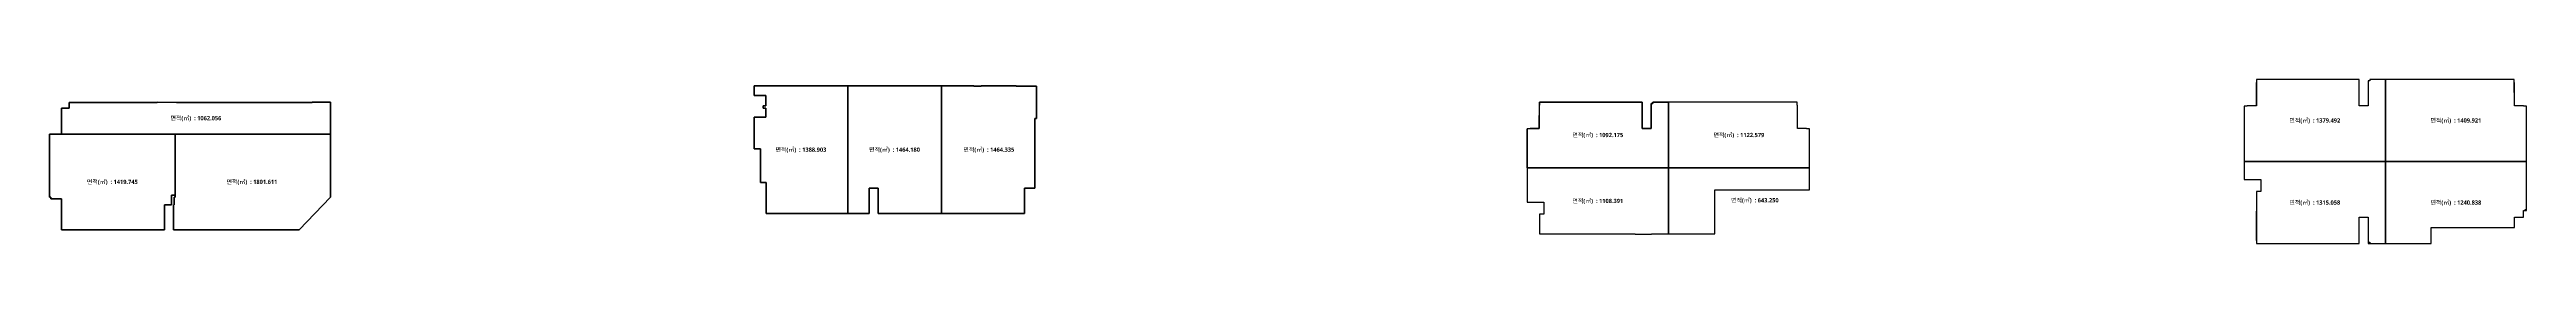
# Model space of a CAD drawing. Header units: millimetres. Extents: x -5354 to 997967, y -1313401 to 249081.
# Drawn here: x 76223 to 953900, y 191081 to 249081 of the extents above; entities that cross this region are included whole.
import ezdxf
from ezdxf.enums import TextEntityAlignment as Align

# ---------------------------------------------------------------- set-up
doc = ezdxf.new("R2010")
doc.units = ezdxf.units.MM
doc.header["$LTSCALE"] = 300
doc.header["$MEASUREMENT"] = 0
doc.header["$PDSIZE"] = -10
doc.layers.add('AA-MARK', color=2, linetype='CONTINUOUS')
doc.layers.add('면적', color=210, linetype='CONTINUOUS', plot=False)
doc.styles.add('SH_대대리576', font='')
doc.styles.get('SH_대대리576').set_extended_font_data('NanumGothic', bold=True)

msp = doc.modelspace()

# ---------------------------------------------------------------- linework, layer by layer
at = {"layer": 'AA-MARK'}
for p, q in [((359063.1, 201765.8, -103000), (359063.1, 246765.8, -103000)), ((392229.7, 201765.8, -103000), (392229.7, 246765.8, -103000)), ((903900, 191081.2, 103000), (903900, 249081.2, 103000)), ((649832.7, 194567.9), (649832.7, 241067.9)), ((853900, 220081.2, 103000), (953900, 220081.2, 103000)), ((599832.7, 217817.9), (699832.7, 217817.9))]:
    msp.add_line(p, q, dxfattribs=at)
for points, elevation in [([(359063.1, 246765.8), (325896.4, 246765.8), (325896.4, 243440.8), (330051.4, 243440.8), (330051.4, 239790.8), (329051.4, 239790.8), (329051.4, 238890.8), (330051.4, 238890.8), (330051.4, 235765.8), (325896.4, 235765.8), (325896.4, 224565.8), (328096.4, 224565.8), (328096.4, 212715.8), (330146.4, 212715.8), (330146.4, 201765.8), (359063.1, 201765.8)], -103000), ([(392229.7, 246765.8), (359063.1, 246765.8), (359063.1, 201765.8), (366646.4, 201765.8), (366646.4, 210615.8), (369846.4, 210615.8), (369846.4, 201765.8), (392229.7, 201765.8)], -103000), ([(425896.4, 246690.8), (418696.4, 246690.8), (418696.4, 246765.8), (406296.4, 246765.8), (406296.4, 246690.8), (403796.4, 246690.8), (403796.4, 246765.8), (392229.7, 246765.8), (392229.7, 201765.8), (421646.4, 201765.8), (421646.4, 210615.8), (425396.4, 210615.8), (425396.4, 235265.8), (425896.4, 235265.8)], -103000), ([(903900, 249081.2), (898400, 249081.2), (898400, 248581.2), (897850, 248581.2), (897850, 239731.2), (894650, 239731.2), (894650, 249081.2), (858200, 249081.2), (858200, 239731.2), (853900, 239681.2), (853900, 220081.2), (903900, 220081.2)], 103000), ([(953900, 220081.2), (953900, 239681.2), (949650, 239731.2), (949600, 249081.2), (903900, 249081.2), (903900, 220081.2), (953900, 220081.3)], 103000), ([(175723.3, 229780.8), (175723.3, 241005.8), (169323.3, 241005.8), (169323.3, 240980.8), (114323.3, 241005.8), (114323.3, 240980.8), (83123.3, 240980.8), (83123.3, 238870.8), (80473.3, 238870.8), (80473.3, 229780.8)], -103000), ([(120723.3, 229780.8), (76223.3, 229780.8), (76223.3, 207480.8), (76723.3, 207480.8), (76723.3, 206930.8), (80473.3, 206930.8), (80473.3, 195980.8), (116973.3, 195980.8), (116973.3, 204830.8), (119423.3, 204830.8), (119423.3, 208180.8), (120723.3, 208180.8)], -103000), ([(120723.3, 229780.8), (120723.3, 207480.8), (120348.3, 207480.8), (120348.3, 204830.8), (120173.3, 204830.8), (120173.3, 195980.8), (164723.3, 195980.8), (175723.3, 207480.8), (175723.3, 229780.8)], -103000), ([(903900, 220081.2), (853900, 220081.2), (853900, 213781.2), (859800, 213781.2), (859800, 209441.2), (858200, 209441.2), (858200, 191081.2), (894600, 191081.2), (894600, 200431.2), (897850, 200431.2), (897850, 191081.2), (903900, 191081.2), (903900, 220081.2)], 103000), ([(903900, 220081.2), (903900, 191081.2), (920100, 191081.2), (920100, 196731.2), (949650, 196731.2), (949650, 200431.2), (952850, 200431.2), (952850, 202781.2), (953900, 202781.2), (953900, 220081.2), (903900, 220081.2)], 103000)]:
    msp.add_lwpolyline(points, close=True, dxfattribs=dict(at, elevation=elevation))
for points in [[(649832.7, 217817.9), (599832.7, 217817.9), (599832.7, 231667.9), (604082.7, 231717.9), (604132.7, 241067.9), (640532.7, 241067.9), (640532.7, 240017.9), (640582.7, 240017.9), (640582.7, 231717.9), (643782.7, 231717.9), (643782.7, 240567.9), (644332.7, 240567.9), (644332.7, 241067.9), (649832.7, 241067.9), (649832.7, 217817.9)], [(699832.7, 217817.9), (699832.7, 231592.9), (698782.7, 231592.9), (698782.7, 231717.9), (695582.7, 231717.9), (695582.7, 240017.9), (695532.7, 240017.9), (695532.7, 241067.9), (649832.7, 241067.9), (649832.7, 217817.9)], [(649832.7, 217817.9), (599832.7, 217817.9), (599832.7, 205767.9), (605732.7, 205767.9), (605732.7, 201427.9), (604132.7, 201427.9), (604132.7, 194542.9), (638132.7, 194567.9), (638132.7, 194467.9), (643832.7, 194467.9), (643832.7, 194567.9), (649832.7, 194567.9)], [(699832.7, 217817.9), (649832.7, 217817.9), (649832.7, 194567.9), (666332.7, 194567.9), (666332.7, 210067.9), (699832.7, 210067.9), (699832.7, 217817.9)]]:
    msp.add_lwpolyline(points, close=True, dxfattribs=at)
for p in [(359063.1, 230165.8, -103000), (392229.7, 230165.8, -103000)]:
    msp.add_point(p, dxfattribs=at)
at = {"layer": '면적', "elevation": -103000}
for points in [[(325896.4, 246765.8), (364096.4, 246765.8), (364096.4, 246790.8), (369846.4, 246790.8), (369846.4, 246765.8), (403796.4, 246765.8), (403796.4, 246690.8), (406296.4, 246690.8), (406296.4, 246765.8), (418696.4, 246765.8), (418696.4, 246690.8), (425896.4, 246690.8), (425896.4, 235265.8), (425396.4, 235265.8), (425396.4, 210615.8), (421646.4, 210615.8), (421646.4, 201765.8), (369846.4, 201765.8), (369846.4, 210615.8), (366646.4, 210615.8), (366646.4, 201765.8), (330146.4, 201765.8), (330146.4, 212715.8), (328096.4, 212715.8), (328096.4, 213265.8), (328096.4, 213265.8), (328096.4, 217565.8), (328096.4, 217565.8), (328096.4, 224565.8), (325896.4, 224565.8), (325896.4, 235765.8), (330051.4, 235765.8), (330051.4, 238890.8), (329051.4, 238890.8), (329051.4, 239790.8), (330051.4, 239790.8), (330051.4, 243440.8), (325896.4, 243440.8)], [(80473.3, 229780.8), (80473.3, 238870.8), (83123.3, 238870.8), (83123.3, 240980.8), (114323.3, 240980.8), (114323.3, 241005.8), (121223.3, 241005.8), (121223.3, 240980.8), (169323.3, 240980.8), (169323.3, 241005.8), (175723.3, 241005.8), (175723.3, 229780.8)], [(76223.3, 229780.8), (120723.3, 229780.8), (120723.3, 208180.8), (119423.3, 208180.8), (119423.3, 204830.8), (116973.3, 204830.8), (116973.3, 195980.8), (80473.3, 195980.8), (80473.3, 206930.8), (76723.3, 206930.8), (76723.3, 207480.8), (76223.3, 207480.8)], [(120723.3, 229780.8), (175723.3, 229780.8), (175723.3, 207480.8), (164723.3, 195980.8), (120173.3, 195980.8), (120173.3, 204830.8), (120348.3, 204830.8), (120348.3, 207480.8), (120723.3, 207480.8)]]:
    msp.add_lwpolyline(points, close=True, dxfattribs=at)
at = {"layer": '면적', "elevation": 103000}
msp.add_lwpolyline([(952850, 202781.2), (953400, 202781.2), (953400, 203081.2), (953900, 203081.2), (953900, 204081.2), (953900, 204081.2), (953900, 213781.2), (953900, 213781.2), (953900, 239681.2), (952850, 239681.2), (952850, 239731.2), (949650, 239731.2), (949650, 248031.2), (949600, 248031.2), (949600, 249081.2), (898400, 249081.2), (898400, 248581.2), (898400, 248581.2), (897850, 248581.2), (897850, 239731.2), (894650, 239731.2), (894650, 248031.2), (894600, 248031.2), (894600, 249081.2), (858200, 249081.2), (858200, 248031.2), (858150, 248031.2), (858150, 239731.2), (854950, 239731.2), (854950, 239681.2), (853900, 239681.2), (853900, 213781.2), (859800, 213781.2), (859800, 209441.2), (858200, 209441.2), (858200, 202531.2), (858150, 202531.2), (858150, 192131.2), (858200, 192131.2), (858200, 191081.2), (894600, 191081.2), (894600, 192131.2), (894650, 192131.2), (894650, 200431.2), (897850, 200431.2), (897850, 191581.2), (898400, 191581.2), (898400, 191081.2), (920100, 191081.2), (920100, 196731.2), (949650, 196731.2), (949650, 200431.2), (952850, 200431.2), (952850, 202781.2)], dxfattribs=at)
at = {"layer": '면적'}
msp.add_lwpolyline([(699832.7, 210067.9), (699832.7, 231592.9), (698782.7, 231592.9), (698782.7, 231717.9), (695582.7, 231717.9), (695582.7, 240017.9), (695532.7, 240017.9), (695532.7, 241067.9), (644332.7, 241067.9), (644332.7, 240567.9), (643782.7, 240567.9), (643782.7, 240017.9), (643782.7, 231717.9), (640582.7, 231717.9), (640582.7, 240017.9), (640532.7, 240017.9), (640532.7, 241067.9), (604132.7, 241067.9), (604132.7, 240017.9), (604082.7, 240017.9), (604082.7, 231717.9), (600882.7, 231717.9), (600882.7, 231667.9), (599832.7, 231667.9), (599832.7, 205767.9), (602032.7, 205767.9), (605732.7, 205767.9), (605732.7, 201427.9), (604132.7, 201427.9), (604132.7, 194542.9), (607632.7, 194542.9), (607632.7, 194567.9), (638132.7, 194567.9), (638132.7, 194467.9), (643832.7, 194467.9), (643832.7, 194567.9), (666332.7, 194567.9), (666332.7, 210067.9)], close=True, dxfattribs=at)

# ---------------------------------------------------------------- texts
at = {"layer": 'AA-MARK', "style": 'SH_대대리576'}
for s, p in [('면적(㎡)  : 1062.056', (128098.3, 235393.3)), ('면적(㎡)  : 1092.175', (624832.7, 229442.9)), ('면적(㎡)  : 1122.579', (674832.7, 229442.9)), ('면적(㎡)  : 1379.492', (878900, 234581.2)), ('면적(㎡)  : 1409.921', (928900, 234581.2)), ('면적(㎡)  : 1388.903', (342479.7, 224265.8)), ('면적(㎡)  : 1464.180', (375646.4, 224265.8)), ('면적(㎡)  : 1464.335', (409063.1, 224265.8)), ('면적(㎡)  : 1419.745', (98473.3, 212880.8)), ('면적(㎡)  : 1801.611', (147948.3, 212880.8)), ('면적(㎡)  : 1108.391', (624832.7, 206142.9)), ('면적(㎡)  : 643.250', (680477.2, 206383)), ('면적(㎡)  : 1315.058', (878900, 205581.2)), ('면적(㎡)  : 1240.838', (928900, 205581.2))]:
    msp.add_text(s, height=1500, dxfattribs=at).set_placement(p, align=Align.MIDDLE)

doc.saveas('drawing.dxf')
